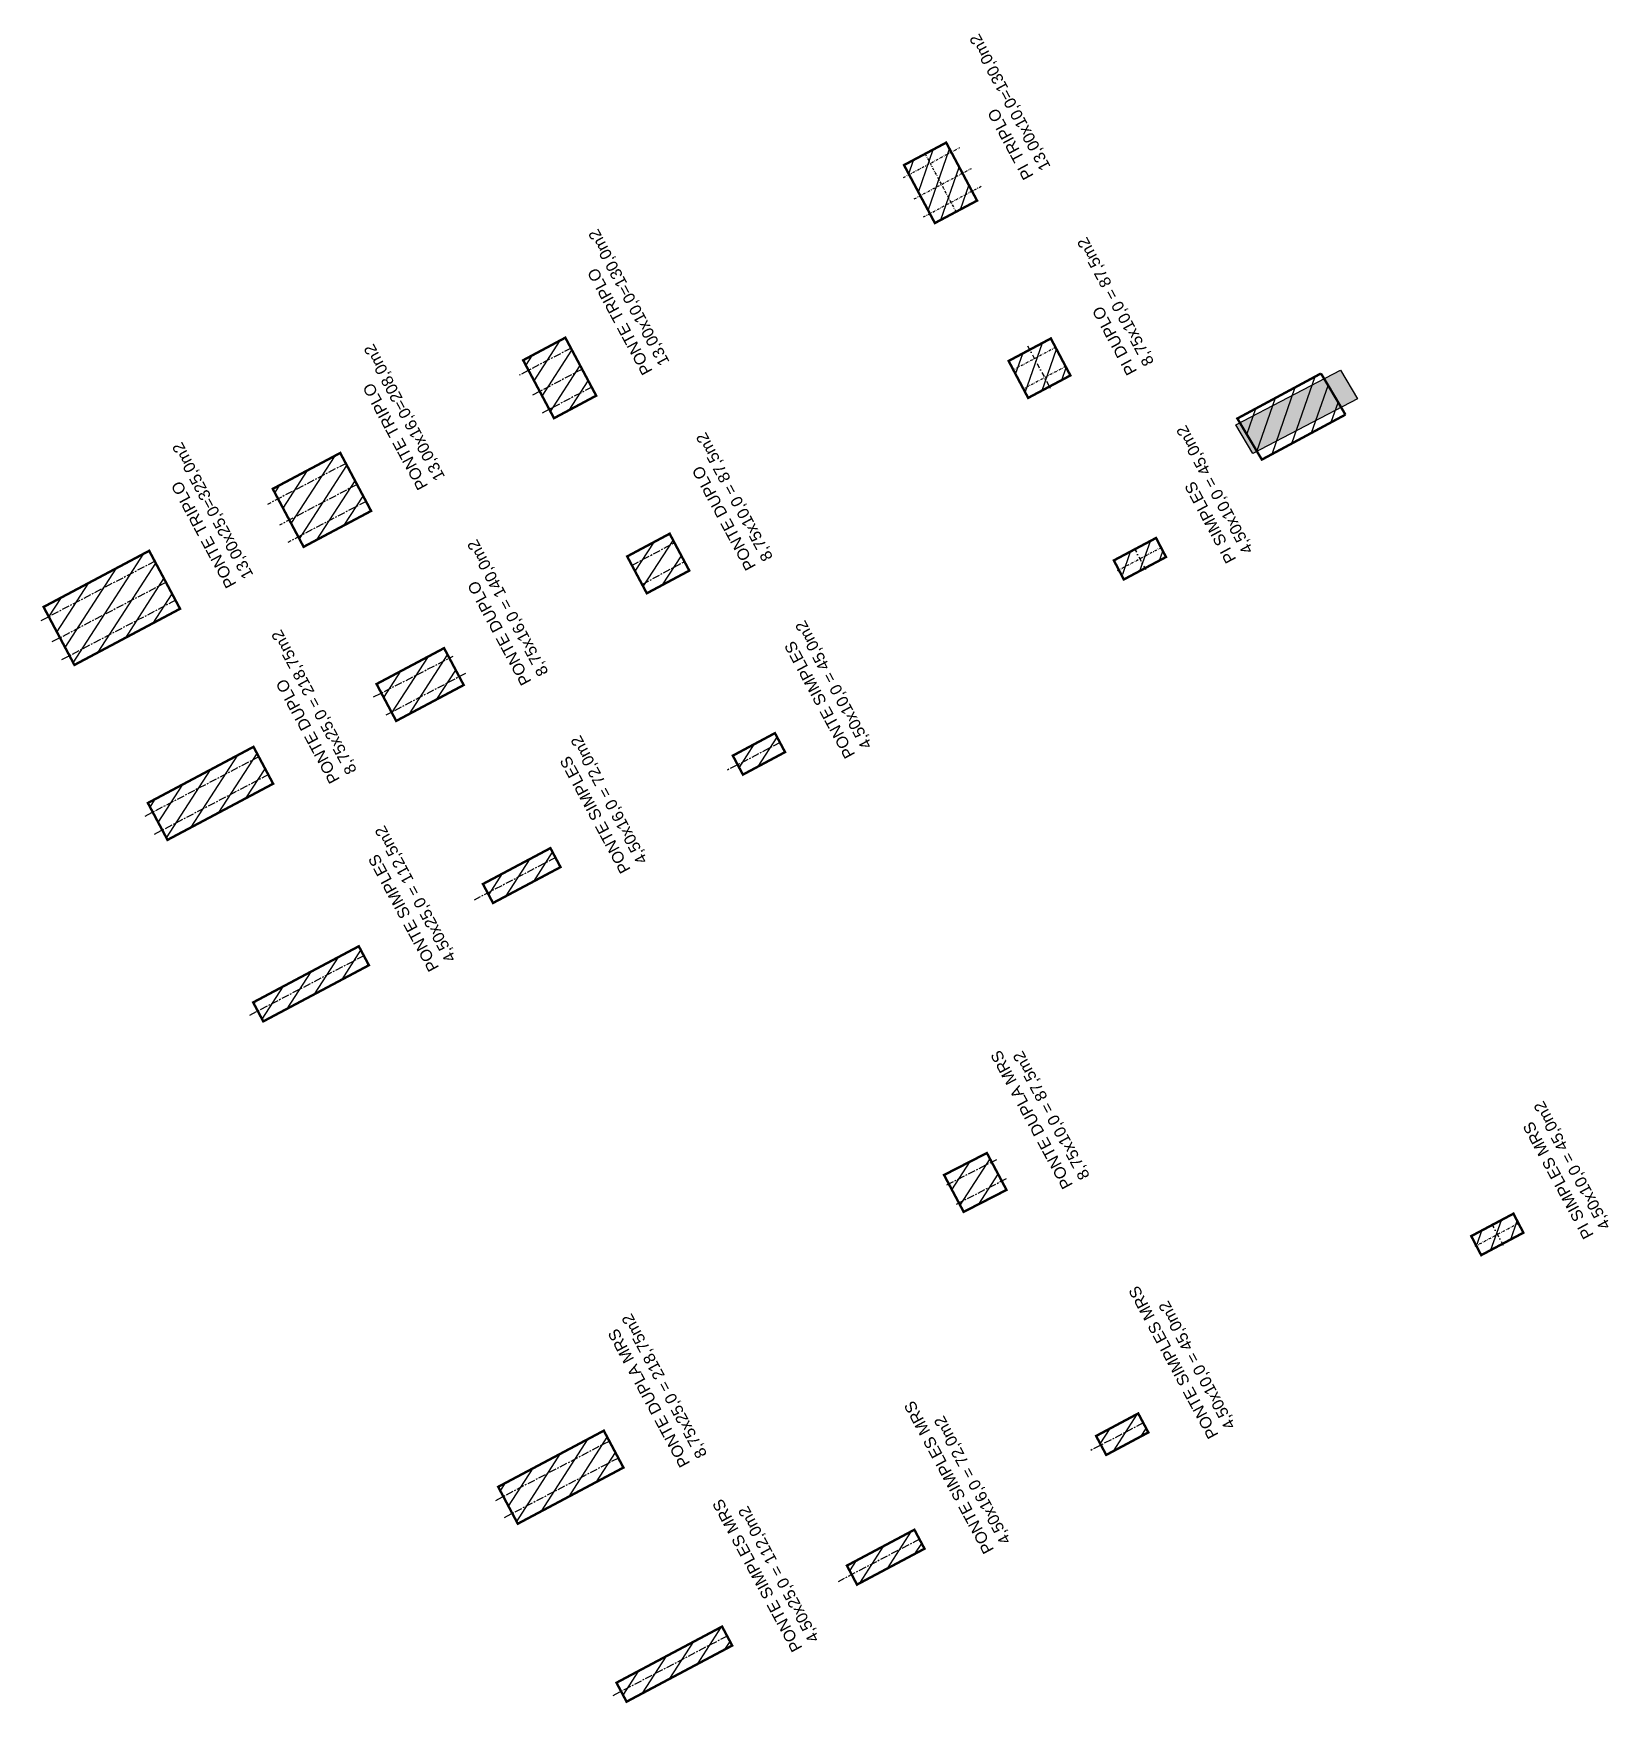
# Model space of a CAD drawing. Header units: metres. Extents: x 288915 to 323983, y 7382661 to 7464883.
# Drawn here: x 320472.6 to 320802.3, y 7384326.2 to 7384676.6 of the extents above; entities that cross this region are included whole.
import ezdxf

# ---------------------------------------------------------------- set-up
doc = ezdxf.new("R2010")
doc.units = ezdxf.units.M
doc.linetypes.add('CENTER', pattern=[50.800000000000004, 31.75, -6.35, 6.35, -6.35])
doc.linetypes.add('DASHDOTX2', pattern=[2, 1, -0.5, 0, -0.5])
for name, color, linetype in [('_PASS. INFERIOR A CONSTRUIR', 10, 'Continuous'), ('A-IMAGENS', 255, 'Continuous'), ('EIXO', 1, 'DASHDOTX2')]:
    doc.layers.add(name, color=color, linetype=linetype)
doc.layers.add('_PASS. INFERIOR A DEMOLIR', color=10, linetype='Continuous', transparency=0.5)
doc.styles.add('ARIAL', font='arial.ttf')
pattern_1 = [(70.8105044377959, (0, 0), (-2.998586356760458, 1.043601869033415), [])]

msp = doc.modelspace()

# ---------------------------------------------------------------- texts
at = {"layer": 'A-IMAGENS', "char_height": 2.417868515145103, "attachment_point": 1, "rotation": 118.25394338941494, "style": 'ARIAL'}
for s, width, insert in [('PI TRIPLO\\P13,00x10,0=130,0m2', 35.10227085677703, (320679.8998884833, 7384645.675296209)), ('PONTE TRIPLO\\P13,00x10,0=130,0m2', 35.10227085677703, (320600.1427977002, 7384604.825326774)), ('PI DUPLO\\P8,75x10,0 = 87,5m2', 35.10227085677703, (320701.5440585878, 7384604.763054874)), ('PONTE TRIPLO\\P13,00x16,0=208,0m2', 35.10227085677703, (320553.1517915361, 7384580.757483444)), ('PONTE DUPLO\\P8,75x10,0 = 87,5m2', 35.10227085677703, (320621.7869678047, 7384563.913085439)), ('PI SIMPLES\\P4,50x10,0 = 45,0m2', 35.10227085677703, (320722.3031457712, 7384565.402882961)), ('PONTE TRIPLO\\P13,00x25,0=325,0m2', 35.10227085677703, (320513.0489088524, 7384560.217597703)), ('PONTE DUPLO\\P8,75x16,0 = 140,0m2', 35.10227085677703, (320574.7959616405, 7384539.845242109)), ('PONTE DUPLO\\P8,75x25,0 = 218,75m2', 35.10227085677703, (320534.6930789569, 7384519.305356368)), ('PONTE SIMPLES\\P4,50x10,0 = 45,0m2', 35.10227085677703, (320642.5460549881, 7384524.552913526)), ('PONTE SIMPLES\\P4,50x16,0 = 72,0m2', 35.10227085677703, (320595.5550488239, 7384500.485070196)), ('PONTE SIMPLES\\P4,50x25,0 = 112,5m2', 35.10227085677703, (320555.4521661403, 7384479.945184455)), ('PONTE DUPLA MRS\\P8,75x10,0 = 87,5m2', 35.10227085677703, (320688.099895946, 7384434.441110226)), ('PI SIMPLES MRS\\P4,50x10,0 = 45,0m2', 35.10227085677703, (320797.099780699, 7384423.97401092)), ('PONTE SIMPLES MRS\\P4,50x10,0 = 45,0m2', 38.78072351696962, (320718.5776251912, 7384382.156786744)), ('PONTE DUPLA MRS\\P8,75x25,0 = 218,75m2', 35.10227085677703, (320608.003910777, 7384376.170398128)), ('PONTE SIMPLES MRS\\P4,50x16,0 = 72,0m2', 39.36954568057779, (320671.5866190271, 7384358.088943414)), ('PONTE SIMPLES MRS\\P4,50x25,0 = 112,0m2', 38.80072672850248, (320631.4837363434, 7384337.549057674))]:
    msp.add_mtext_dynamic_manual_height_columns(s, width=width, gutter_width=80.59561717150345, heights=[0], dxfattribs=dict(at, insert=insert))

# ---------------------------------------------------------------- blocks, each defined once
blk = doc.blocks.new('PONTE DUPLA 10')
at = {"layer": '_PASS. INFERIOR A CONSTRUIR', "lineweight": -3}
h = blk.add_hatch(dxfattribs=at)
h.set_pattern_fill('ANSI31', color=256, scale=0.9999999999999998, angle=-42.12060717935838)
h.set_pattern_definition([(120, (42.9488495644182, 53.13832125486806), (-2.749630657015592, -1.587499999999999), [])])
h.paths.add_polyline_path([(34.31768727488816, 96.3740049530752), (43.06420028023422, 96.5103047164157), (42.88954650983214, 106.5850133788772), (34.14301969204098, 106.4496113318019)])
at = {"layer": '_PASS. INFERIOR A CONSTRUIR', "lineweight": 30, "const_width": 0.4999999999999999, "flags": 128}
blk.add_lwpolyline([(34.31768727488816, 96.3740049530752), (43.06420028023422, 96.5103047164157), (42.88954650983214, 106.5850133788772), (34.14301969204098, 106.4496113318019)], close=True, dxfattribs=at)
at = {"layer": 'A-IMAGENS', "color": 20, "linetype": 'CENTER', "ltscale": 0.05}
for p, q in [((36.26662112003113, 106.4783127185638), (36.44128179665575, 96.4031551979697)), ((40.765945081842, 106.5563119921153), (40.94060575846662, 96.48115447152121))]:
    blk.add_line(p, q, dxfattribs=at)
blk = doc.blocks.new('PONTE DUPLA 16')
at = {"layer": '_PASS. INFERIOR A CONSTRUIR', "lineweight": -3}
h = blk.add_hatch(dxfattribs=at)
h.set_pattern_fill('ANSI31', color=256, scale=0.9999999999999998, angle=-42.12060717935838)
h.set_pattern_definition([(120, (43.15561505127698, 106.0764361061156), (-2.749630657015592, -1.587499999999999), [])])
h.paths.add_polyline_path([(34.52445276174694, 149.3121198043227), (43.270965767093, 149.4484195676632), (43.02481999527663, 165.4458846538328), (34.27829317748547, 165.3104826072231)])
at = {"layer": '_PASS. INFERIOR A CONSTRUIR', "lineweight": 30, "const_width": 0.4999999999999999, "flags": 128}
blk.add_lwpolyline([(34.52445276174694, 149.3121198043227), (43.270965767093, 149.4484195676632), (43.02481999527663, 165.4458846538328), (34.27829317748547, 165.3104826072231)], close=True, dxfattribs=at)
at = {"layer": 'A-IMAGENS', "color": 20, "linetype": 'CENTER', "ltscale": 0.05}
for p, q in [((36.49765043939327, 147.837952006092), (36.34215805913185, 166.6693125799724)), ((40.90155658638105, 167.2304901260296), (40.90155658638105, 148.5245755825434))]:
    blk.add_line(p, q, dxfattribs=at)
blk = doc.blocks.new('PONTE SIMPLES 25')
at = {"layer": '_PASS. INFERIOR A CONSTRUIR', "lineweight": -3}
h = blk.add_hatch(dxfattribs=at)
h.set_pattern_fill('ANSI31', color=256, scale=0.9999999999999998, angle=-42.12060717935838)
h.set_pattern_definition([(120, (-9.313225746154785e-10, 150.4700311566703), (-2.749630657015592, -1.587499999999999), [])])
h.paths.add_polyline_path([(-8.631162289530039, 193.7057148544118), (-4.132705774158239, 193.7758285030723), (-4.517862197943032, 218.8078507753089), (-9.016332526691258, 218.7386348433793)])
at = {"layer": '_PASS. INFERIOR A CONSTRUIR', "lineweight": 30, "const_width": 0.4999999999999999, "flags": 128}
blk.add_lwpolyline([(-8.631162289530039, 193.7057148544118), (-4.132705774158239, 193.7758285030723), (-4.517862197943032, 218.8078507753089), (-9.016332526691258, 218.7386348433793)], close=True, dxfattribs=at)
at = {"layer": 'A-IMAGENS', "color": 20, "linetype": 'CENTER', "ltscale": 0.05}
blk.add_line((-6.381428582593799, 193.7403304916807), (-6.605774007737637, 220.9103408339433), dxfattribs=at)
blk = doc.blocks.new('PI SIMPLES 10 - MRS')
at = {"layer": '_PASS. INFERIOR A CONSTRUIR', "lineweight": -3}
h = blk.add_hatch(dxfattribs=at)
h.set_pattern_fill('ANSI31', color=160, scale=0.9999999999999998, angle=-91.31010274156246)
h.set_pattern_definition([(313.6898972584376, (-6427578.618084036, 3651798.303308021), (2.295807432994247, 2.193146878484967), [])])
h.paths.add_polyline_path([(-62.59785503800958, 15.97804479533806), (-58.09690314531326, 16.01226815767586), (-57.94764558505267, 6.313110889866948), (-62.446707139723, 6.278891269583255)])
at = {"layer": '_PASS. INFERIOR A CONSTRUIR', "color": 160, "lineweight": 30, "const_width": 0.4999999999999999, "flags": 128}
blk.add_lwpolyline([(-62.6025283196941, 16.27799232723191), (-62.44668064452708, 6.278883649036288), (-57.94767207931727, 6.313118509948254), (-58.10152393206954, 16.31223256420344)], close=True, dxfattribs=at)
at = {"layer": 'EIXO', "color": 160, "ltscale": 0.5}
blk.add_line((-60.35700775031, 16.58305234275758), (-60.19717636145651, 6.296001079492271), dxfattribs=at)
at = {"layer": 'EIXO', "color": 160}
blk.add_line((-57.74068102519959, 11.33758159866557), (-62.80902926344424, 11.25352806318551), dxfattribs=at)
blk = doc.blocks.new('PI MODULO SIMPLES')
at = {"layer": '_PASS. INFERIOR A CONSTRUIR', "lineweight": -3}
h = blk.add_hatch(dxfattribs=at)
h.set_pattern_fill('ANSI31', color=256, scale=0.9999999999999999, angle=25.81050443779591)
h.set_pattern_definition(pattern_1)
h.paths.add_polyline_path([(320184.9166828833, 7385523.540043326), (320182.8343957372, 7385527.530509392), (320191.3990787306, 7385532.084862776), (320193.4805008068, 7385528.096077498)])
at = {"layer": '_PASS. INFERIOR A CONSTRUIR', "lineweight": 30, "const_width": 0.4999999999999999, "flags": 128}
blk.add_lwpolyline([(320184.6518452969, 7385523.399148279), (320193.4804955114, 7385528.096104554), (320191.3990840261, 7385532.084835721), (320182.5695192015, 7385527.389653374)], close=True, dxfattribs=at)
at = {"layer": 'EIXO', "ltscale": 0.5}
blk.add_line((320183.3566726077, 7385525.258705201), (320192.4397897687, 7385530.090470138), dxfattribs=at)
at = {"layer": 'EIXO'}
blk.add_line((320186.8327061711, 7385529.978590742), (320189.2180007742, 7385525.505830016), dxfattribs=at)
blk = doc.blocks.new('PI MODULO DUPLO')
at = {"layer": '_PASS. INFERIOR A CONSTRUIR', "lineweight": -3}
h = blk.add_hatch(dxfattribs=at)
h.set_pattern_fill('ANSI31', color=256, scale=0.9999999999999999, angle=25.81050443779591)
h.set_pattern_definition(pattern_1)
h.paths.add_polyline_path([(320171.362437691, 7385549.147346584), (320167.274849743, 7385556.883931733), (320176.1142775377, 7385561.586555734), (320180.2018654857, 7385553.849970586)])
at = {"layer": '_PASS. INFERIOR A CONSTRUIR', "lineweight": 30, "const_width": 0.4999999999999999, "flags": 128}
blk.add_lwpolyline([(320171.362437691, 7385549.147346584), (320167.274849743, 7385556.883931733), (320176.1142775377, 7385561.586555734), (320180.2018654857, 7385553.849970586)], close=True, dxfattribs=at)
at = {"layer": 'EIXO', "ltscale": 0.5}
for p, q in [((320177.1013020729, 7385559.704651429), (320168.2618742782, 7385555.002027427)), ((320179.2148409504, 7385555.731874892), (320170.3754131558, 7385551.029250889))]:
    blk.add_line(p, q, dxfattribs=at)
at = {"layer": 'EIXO'}
blk.add_line((320171.2586437064, 7385560.041326604), (320176.1746286922, 7385550.800848457), dxfattribs=at)
blk = doc.blocks.new('PI MODULO TRIPLO')
at = {"layer": '_PASS. INFERIOR A CONSTRUIR', "lineweight": -3}
h = blk.add_hatch(dxfattribs=at)
h.set_pattern_fill('ANSI31', color=256, scale=0.9999999999999999, angle=25.81050443779591)
h.set_pattern_definition(pattern_1)
h.paths.add_polyline_path([(320155.4143545053, 7385579.155211517), (320148.958121371, 7385591.295209784), (320157.7874148384, 7385595.992442267), (320164.2436479726, 7385583.852444001)])
at = {"layer": '_PASS. INFERIOR A CONSTRUIR', "lineweight": 30, "const_width": 0.4999999999999999, "flags": 128}
blk.add_lwpolyline([(320155.4143545053, 7385579.155211517), (320148.958121371, 7385591.295209784), (320157.7874148384, 7385595.992442267), (320164.2436479726, 7385583.852444001)], close=True, dxfattribs=at)
at = {"layer": 'EIXO', "ltscale": 0.5}
for p, q in [((320148.8541131295, 7385588.691281429), (320160.654408959, 7385594.969103443)), ((320153.3723175233, 7385593.643586314), (320159.8303529831, 7385581.504546894)), ((320151.0954464713, 7385584.220137715), (320163.0541906854, 7385590.582255137)), ((320153.0180208313, 7385580.428944275), (320165.0980907315, 7385586.855607626))]:
    blk.add_line(p, q, dxfattribs=at)
blk = doc.blocks.new('PONTE SIMPLES 10')
at = {"layer": '_PASS. INFERIOR A CONSTRUIR', "lineweight": -3}
h = blk.add_hatch(dxfattribs=at)
h.set_pattern_fill('ANSI31', color=256, scale=0.9999999999999998, angle=-42.12060717935838)
h.set_pattern_definition([(120, (-1.862645149230957e-09, 52.61710597015917), (-2.749630657015592, -1.587499999999999), [])])
h.paths.add_polyline_path([(-8.631162291392684, 95.85278966836631), (-4.132705775089562, 95.92290331656113), (-4.306233495473862, 105.9176003090106), (-8.804703824222088, 105.8483843770809)])
at = {"layer": '_PASS. INFERIOR A CONSTRUIR', "lineweight": 30, "const_width": 0.4999999999999999, "flags": 128}
blk.add_lwpolyline([(-8.631162291392684, 95.85278966836631), (-4.132705775089562, 95.92290331656113), (-4.306233495473862, 105.9176003090106), (-8.804703824222088, 105.8483843770809)], close=True, dxfattribs=at)
at = {"layer": 'A-IMAGENS', "color": 20, "linetype": 'CENTER', "ltscale": 0.05}
blk.add_line((-6.381428583525121, 95.88740530563518), (-6.485343149863183, 108.4722835253924), dxfattribs=at)
blk = doc.blocks.new('PONTE TRIPLA 10')
at = {"layer": '_PASS. INFERIOR A CONSTRUIR', "lineweight": -3}
h = blk.add_hatch(dxfattribs=at)
h.set_pattern_fill('ANSI31', color=256, scale=0.9999999999999998, angle=-42.12060717935838)
h.set_pattern_definition([(120, (84.42160091176629, 53.78448034124449), (-2.749630657015592, -1.587499999999999), [])])
h.paths.add_polyline_path([(75.79043862223625, 97.02016403898597), (89.53634487371892, 97.23435599077493), (89.36262338142842, 107.2428214871325), (75.61670331656933, 107.0295272516087)])
at = {"layer": '_PASS. INFERIOR A CONSTRUIR', "lineweight": 30, "const_width": 0.4999999999999999, "flags": 128}
blk.add_lwpolyline([(75.79043862223625, 97.02016403898597), (89.53634487371892, 97.23435599077493), (89.36262338142842, 107.2428214871325), (75.61670331656933, 107.0295272516087)], close=True, dxfattribs=at)
at = {"layer": 'A-IMAGENS', "color": 20, "linetype": 'CENTER', "ltscale": 0.05}
for p, q in [((77.79926557807916, 97.02734542551126), (77.7003739398598, 109.0039072130495)), ((82.0491207037121, 97.06243689358234), (81.95022906549275, 109.0389986811206)), ((87.04851379897445, 97.14033861598), (86.94715831801295, 109.4152911598794))]:
    blk.add_line(p, q, dxfattribs=at)
blk = doc.blocks.new('PONTE SIMPLES 16')
at = {"layer": '_PASS. INFERIOR A CONSTRUIR', "lineweight": -3}
h = blk.add_hatch(dxfattribs=at)
h.set_pattern_fill('ANSI31', color=256, scale=0.9999999999999998, angle=-42.12060717935838)
h.set_pattern_definition([(120, (-1.862645149230957e-09, 105.4130882308818), (-2.749630657015592, -1.587499999999999), [])])
h.paths.add_polyline_path([(-8.631162291392684, 148.648771929089), (-4.132705776020885, 148.7188855772838), (-4.378847602754831, 164.716094231233), (-8.87731793243438, 164.6468782988377)])
at = {"layer": '_PASS. INFERIOR A CONSTRUIR', "lineweight": 30, "const_width": 0.4999999999999999, "flags": 128}
blk.add_lwpolyline([(-8.631162291392684, 148.648771929089), (-4.132705776020885, 148.7188855772838), (-4.378847602754831, 164.716094231233), (-8.87731793243438, 164.6468782988377)], close=True, dxfattribs=at)
at = {"layer": 'A-IMAGENS', "color": 20, "linetype": 'CENTER', "ltscale": 0.05}
blk.add_line((-6.381428582593799, 148.6833875663579), (-6.53990363702178, 167.8759734816849), dxfattribs=at)
blk = doc.blocks.new('PONTE TRIPLA 16')
at = {"layer": '_PASS. INFERIOR A CONSTRUIR', "lineweight": -3}
h = blk.add_hatch(dxfattribs=at)
h.set_pattern_fill('ANSI31', color=256, scale=0.9999999999999998, angle=-42.12060717935838)
h.set_pattern_definition([(120, (84.41959715262055, 106.7106905556284), (-2.749630657015592, -1.587499999999999), [])])
h.paths.add_polyline_path([(75.78843486309052, 149.9463742538355), (89.53434111457318, 150.1605662056245), (89.2881927061826, 166.1582026728429), (75.54227264039218, 165.9449084373191)])
at = {"layer": '_PASS. INFERIOR A CONSTRUIR', "lineweight": 30, "const_width": 0.4999999999999999, "flags": 128}
blk.add_lwpolyline([(75.78843486309052, 149.9463742538355), (89.53434111457318, 150.1605662056245), (89.2881927061826, 166.1582026728429), (75.54227264039218, 165.9449084373191)], close=True, dxfattribs=at)
at = {"layer": 'A-IMAGENS', "color": 20, "linetype": 'CENTER', "ltscale": 0.05}
for p, q in [((78.03816857095808, 149.9809898911044), (77.88535754662007, 168.487617012579)), ((82.04711694456637, 149.9886471084319), (81.89530024398118, 168.3748536552303)), ((87.04651003982872, 150.0665488308296), (86.89349144231528, 168.5983145870268))]:
    blk.add_line(p, q, dxfattribs=at)
blk = doc.blocks.new('PONTE TRIPLA 25')
at = {"layer": '_PASS. INFERIOR A CONSTRUIR', "lineweight": -3}
h = blk.add_hatch(dxfattribs=at)
h.set_pattern_fill('ANSI31', color=256, scale=0.9999999999999998, angle=-42.12060717935838)
h.set_pattern_definition([(120, (84.42160091176629, 151.6374055268243), (-2.749630657015592, -1.587499999999999), [])])
h.paths.add_polyline_path([(75.79043862223625, 194.8730892254971), (89.53634487465024, 195.0872811768204), (89.15118845086545, 220.119303449057), (75.40526838693768, 219.9060092135333)])
at = {"layer": '_PASS. INFERIOR A CONSTRUIR', "lineweight": 30, "const_width": 0.4999999999999999, "flags": 128}
blk.add_lwpolyline([(75.79043862223625, 194.8730892254971), (89.53634487465024, 195.0872811768204), (89.15118845086545, 220.119303449057), (75.40526838693768, 219.9060092135333)], close=True, dxfattribs=at)
at = {"layer": 'A-IMAGENS', "color": 20, "linetype": 'CENTER', "ltscale": 0.05}
for p, q in [((77.79926557994439, 194.8802706117089), (77.57492015386923, 222.0502809535059)), ((82.04912070557475, 194.9153620800935), (81.82477527949959, 222.0853724218905)), ((87.04851379897445, 194.9932638015598), (86.82416837383062, 222.1632741438225))]:
    blk.add_line(p, q, dxfattribs=at)
blk = doc.blocks.new('PONTE DUPLA 25')
at = {"layer": '_PASS. INFERIOR A CONSTRUIR', "lineweight": -3}
h = blk.add_hatch(dxfattribs=at)
h.set_pattern_fill('ANSI31', color=256, scale=0.9999999999999998, angle=-42.12060717935838)
h.set_pattern_definition([(120, (42.94884956534952, 150.9912464409135), (-2.749630657015592, -1.587499999999999), [])])
h.paths.add_polyline_path([(34.31768727581948, 194.2269301391207), (43.06420028116554, 194.3632299024612), (42.67904385738075, 219.3952521751635), (33.93251703865826, 219.2598501280881)])
at = {"layer": '_PASS. INFERIOR A CONSTRUIR', "lineweight": 30, "const_width": 0.4999999999999999, "flags": 128}
blk.add_lwpolyline([(34.31768727581948, 194.2269301391207), (43.06420028116554, 194.3632299024612), (42.67904385738075, 219.3952521751635), (33.93251703865826, 219.2598501280881)], close=True, dxfattribs=at)
at = {"layer": 'A-IMAGENS', "color": 20, "linetype": 'CENTER', "ltscale": 0.05}
for p, q in [((36.44729412576974, 194.2165248588728), (36.22294869969458, 221.3865352011355)), ((40.69714925140011, 194.2516163272567), (40.47280382532495, 221.4216266695194))]:
    blk.add_line(p, q, dxfattribs=at)
blk = doc.blocks.new('PONTE SIMPLES 10 - MRS')
at = {"layer": '_PASS. INFERIOR A CONSTRUIR', "lineweight": -3}
h = blk.add_hatch(dxfattribs=at)
h.set_pattern_fill('ANSI31', color=160, scale=0.9999999999999997, angle=-42.12060717935838)
h.set_pattern_definition([(120, (-55.23883416689932, 51.95889081666246), (-2.749630657015592, -1.587499999999998), [])])
h.paths.add_polyline_path([(-63.86999645642936, 95.1945745148696), (-59.37153994012624, 95.26468816306442), (-59.54506766051054, 105.2593851555139), (-64.04353798925877, 105.1901692235842)])
at = {"layer": '_PASS. INFERIOR A CONSTRUIR', "color": 160, "lineweight": 30, "const_width": 0.4999999999999998, "flags": 128}
blk.add_lwpolyline([(-63.86999645642936, 95.1945745148696), (-59.37153994012624, 95.26468816306442), (-59.54506766051054, 105.2593851555139), (-64.04353798925877, 105.1901692235842)], close=True, dxfattribs=at)
at = {"layer": 'A-IMAGENS', "color": 160, "linetype": 'CENTER', "ltscale": 0.05}
blk.add_line((-61.6202627485618, 95.22919015213847), (-61.72417731489986, 107.8140683718957), dxfattribs=at)
blk = doc.blocks.new('PONTE SIMPLES 16 - MRS')
at = {"layer": '_PASS. INFERIOR A CONSTRUIR', "lineweight": -3}
h = blk.add_hatch(dxfattribs=at)
h.set_pattern_fill('ANSI31', color=160, scale=0.9999999999999997, angle=-42.12060717935838)
h.set_pattern_definition([(120, (-55.23883416689932, 104.7548730773851), (-2.749630657015592, -1.587499999999998), [])])
h.paths.add_polyline_path([(-63.86999645642936, 147.9905567751266), (-59.37153994105756, 148.0606704242527), (-59.61768176779151, 164.0578790777363), (-64.11615209747106, 163.988663145341)])
at = {"layer": '_PASS. INFERIOR A CONSTRUIR', "color": 160, "lineweight": 30, "const_width": 0.4999999999999998, "flags": 128}
blk.add_lwpolyline([(-63.86999645642936, 147.9905567751266), (-59.37153994105756, 148.0606704242527), (-59.61768176779151, 164.0578790777363), (-64.11615209747106, 163.988663145341)], close=True, dxfattribs=at)
at = {"layer": 'A-IMAGENS', "color": 160, "linetype": 'CENTER', "ltscale": 0.05}
blk.add_line((-61.62026274669915, 148.0251724128611), (-61.77873780205846, 167.2177583281882), dxfattribs=at)
blk = doc.blocks.new('PONTE SIMPLES 25 - MRS')
at = {"layer": '_PASS. INFERIOR A CONSTRUIR', "lineweight": -3}
h = blk.add_hatch(dxfattribs=at)
h.set_pattern_fill('ANSI31', color=160, scale=0.9999999999999996, angle=-42.12060717935838)
h.set_pattern_definition([(120, (-55.238834165968, 149.8118160027079), (-2.749630657015591, -1.587499999999998), [])])
h.paths.add_polyline_path([(-63.86999645363539, 193.0474996999837), (-59.37153993919492, 193.1176133486442), (-59.75669636297971, 218.1496356213465), (-64.25516669172794, 218.0804196894169)])
at = {"layer": '_PASS. INFERIOR A CONSTRUIR', "color": 160, "lineweight": 30, "const_width": 0.4999999999999998, "flags": 128}
blk.add_lwpolyline([(-63.86999645363539, 193.0474996999837), (-59.37153993919492, 193.1176133486442), (-59.75669636297971, 218.1496356213465), (-64.25516669172794, 218.0804196894169)], close=True, dxfattribs=at)
at = {"layer": 'A-IMAGENS', "color": 160, "linetype": 'CENTER', "ltscale": 0.05}
blk.add_line((-61.62026274763048, 193.0821153377183), (-61.84460817277431, 220.2521256795153), dxfattribs=at)
blk = doc.blocks.new('PONTE DUPLA 10 - MRS')
at = {"layer": '_PASS. INFERIOR A CONSTRUIR', "lineweight": -3}
h = blk.add_hatch(dxfattribs=at)
h.set_pattern_fill('ANSI31', color=160, scale=0.9999999999999997, angle=-42.12060717935838)
h.set_pattern_definition([(120, (-102.517286716029, 53.13832125486806), (-2.749630657015592, -1.587499999999998), [])])
h.paths.add_polyline_path([(-111.3191788719908, 96.3740049530752), (-102.5727927891297, 96.5103047164157), (-102.5765897706151, 106.5850133784115), (-111.3231165884063, 106.4496113318019)])
at = {"layer": '_PASS. INFERIOR A CONSTRUIR', "color": 160, "lineweight": 30, "const_width": 0.4999999999999998, "flags": 128}
blk.add_lwpolyline([(-111.3191788719908, 96.3740049530752), (-102.5727927891297, 96.5103047164157), (-102.5765897706151, 106.5850133784115), (-111.3231165884063, 106.4496113318019)], close=True, dxfattribs=at)
at = {"layer": 'A-IMAGENS', "color": 160, "linetype": 'CENTER', "ltscale": 0.05}
for p, q in [((-109.1998531795107, 107.0252826450726), (-109.1998531795107, 95.05569303610258)), ((-104.6998531795107, 107.0252826450726), (-104.6998531795107, 95.05569303610258))]:
    blk.add_line(p, q, dxfattribs=at)
blk = doc.blocks.new('PONTE DUPLA 25m MRS')
at = {"layer": '_PASS. INFERIOR A CONSTRUIR', "lineweight": -3}
h = blk.add_hatch(dxfattribs=at)
h.set_pattern_fill('ANSI31', color=160, scale=0.9999999999999996, angle=-42.12060717935838)
h.set_pattern_definition([(120, (-117.868109529838, 150.9912464404479), (-2.749630657015591, -1.587499999999998), [])])
h.paths.add_polyline_path([(-126.499271819368, 194.226930138655), (-117.7527588140219, 194.3632299019955), (-118.1379152378067, 219.3952521746978), (-126.8844420565292, 219.2598501276225)])
at = {"layer": '_PASS. INFERIOR A CONSTRUIR', "color": 160, "lineweight": 30, "const_width": 0.4999999999999998, "flags": 128}
blk.add_lwpolyline([(-126.499271819368, 194.226930138655), (-117.7527588140219, 194.3632299019955), (-118.1379152378067, 219.3952521746978), (-126.8844420565292, 219.2598501276225)], close=True, dxfattribs=at)
at = {"layer": 'A-IMAGENS', "color": 160, "linetype": 'CENTER', "ltscale": 0.05}
for p, q in [((-124.2495381105691, 194.2615457759239), (-124.4738835366443, 221.4315561181866)), ((-120.2403002306819, 194.2506214259192), (-120.4646456558257, 221.4206317681819))]:
    blk.add_line(p, q, dxfattribs=at)

# ---------------------------------------------------------------- hatches: boundary and pattern name
at = {"layer": '_PASS. INFERIOR A CONSTRUIR', "lineweight": -3}
h = msp.add_hatch(dxfattribs=at)
h.set_pattern_fill('ANSI31', color=256, scale=0.9999999999999999, angle=25.81050443779591)
h.set_pattern_definition([(70.8105044377959, (-541372.1837624935, 25380.62206536462), (-2.998586356760458, 1.043601869033416), [])])
edge = h.paths.add_edge_path()
edge.add_line((320729.7113161415, 7384587.422036776), (320747.1988515191, 7384596.833359777))
edge.add_arc((320221.9076018687, 7384290.674730172), 608.000002830193, 30.23517024398981, 31.17965531508672)
edge.add_line((320742.0808783735, 7384605.450469154), (320724.5797494596, 7384596.024651817))
edge.add_line((320724.5797494596, 7384596.024651816), (320729.7113161416, 7384587.422036776))
at = {"layer": '_PASS. INFERIOR A DEMOLIR', "lineweight": -3}
h = msp.add_hatch(color=256, dxfattribs=at)
h.dxf.hatch_style = 1
h.paths.add_polyline_path([(320724.2506414939, 7384594.730940431), (320746.1821059692, 7384606.165765762), (320749.7290704404, 7384600.12078202), (320727.8101162009, 7384588.69247939)])

# ---------------------------------------------------------------- linework, layer by layer
at = {"layer": '_PASS. INFERIOR A CONSTRUIR', "lineweight": 30, "const_width": 0.4999999999999999, "flags": 128}
msp.add_lwpolyline([(320729.7113161415, 7384587.422036776), (320747.1988515193, 7384596.833359778, 0.004121116886879699), (320742.0808783735, 7384605.450469154), (320724.5797494596, 7384596.024651816)], format="xyb", close=True, dxfattribs=at)
at = {"layer": '_PASS. INFERIOR A DEMOLIR', "lineweight": -3, "elevation": 754.0987470266115}
msp.add_lwpolyline([(320724.2506414939, 7384594.730940431), (320746.1821059692, 7384606.165765762), (320749.7290704404, 7384600.12078202), (320727.8101162009, 7384588.69247939)], close=True, dxfattribs=at)

# ---------------------------------------------------------------- block references
at = {"layer": 'A-IMAGENS'}
for name, p in [('PI MODULO TRIPLO', (505.8657291242271, -942.2224967852235)), ('PI MODULO DUPLO', (509.4373171841726, -948.8123226268217)), ('PI MODULO SIMPLES', (516.169791684777, -961.0642764959484))]:
    msp.add_blockref(name, p, dxfattribs=at)
at = {"layer": 'A-IMAGENS', "rotation": 117.1206071793584}
for name, p in [('PONTE TRIPLA 10', (320711.3039037816, 7384577.576799585)), ('PONTE TRIPLA 16', (320711.3039037816, 7384577.576799585)), ('PONTE DUPLA 10', (320711.3039037816, 7384577.576799585)), ('PONTE TRIPLA 25', (320711.3039037816, 7384577.576799585)), ('PONTE DUPLA 16', (320711.3039037816, 7384577.576799585)), ('PONTE SIMPLES 10', (320711.3039037816, 7384577.576799585)), ('PONTE DUPLA 25', (320711.3039037816, 7384577.576799585)), ('PONTE SIMPLES 16', (320711.3039037816, 7384577.576799585)), ('PONTE SIMPLES 25', (320711.3039037816, 7384577.576799585)), ('PONTE DUPLA 10 - MRS', (320711.3039037816, 7384577.576799585)), ('PI SIMPLES 10 - MRS', (320761.5681761622, 7384484.045879341)), ('PONTE SIMPLES 10 - MRS', (320761.5681761622, 7384484.045879341)), ('PONTE DUPLA 25m MRS', (320711.3039037816, 7384577.576799585)), ('PONTE SIMPLES 16 - MRS', (320761.7133709064, 7384483.775703381)), ('PONTE SIMPLES 25 - MRS', (320761.5681761622, 7384484.045879341))]:
    msp.add_blockref(name, p, dxfattribs=at)

msp.set_redraw_order([(e.dxf.handle, doc.entitydb.next_handle()) for e in msp.query("TEXT MTEXT ATTDEF DIMENSION ARC_DIMENSION")])  # texts and dimensions are drawn at this point

doc.saveas('drawing.dxf')
